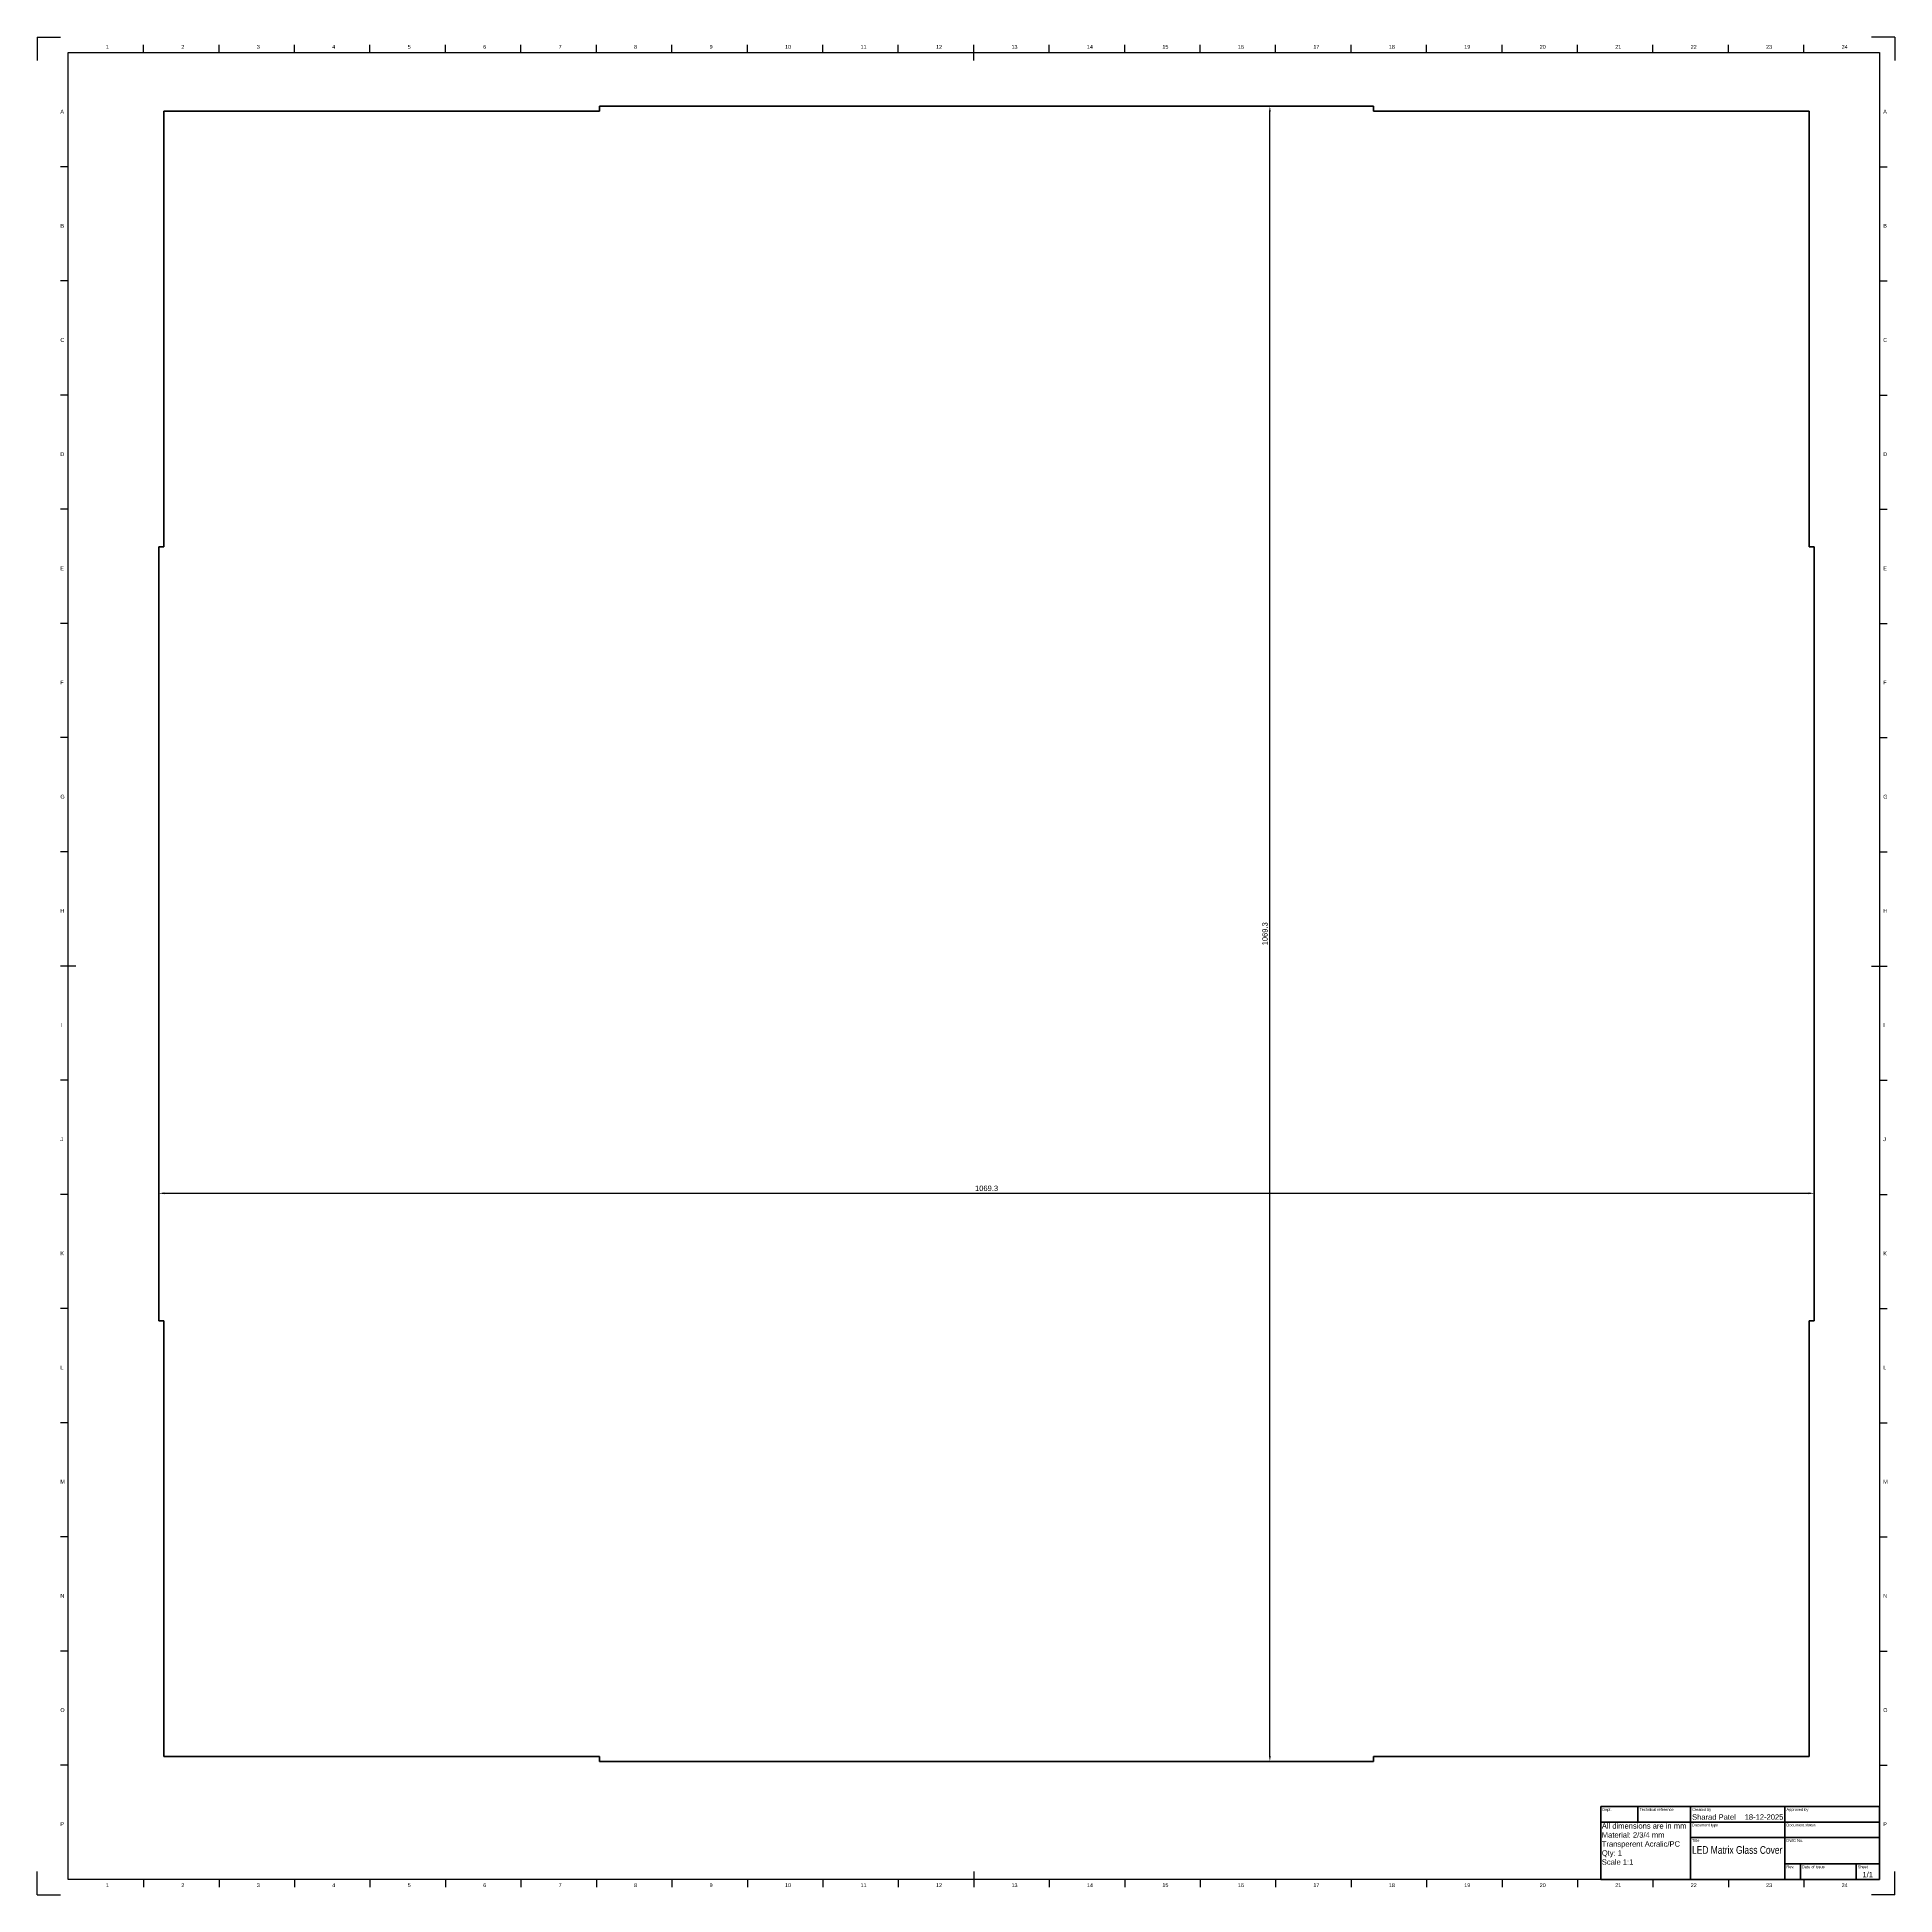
# Model space of a CAD drawing. Header units: millimetres. Extents: x 0 to 1200, y 0 to 1200.
import ezdxf
from ezdxf.enums import TextEntityAlignment as Align

# ---------------------------------------------------------------- set-up
doc = ezdxf.new("R2010")
doc.units = ezdxf.units.MM
doc.header["$LTSCALE"] = 0.75
for name, color, linetype, lineweight in [('BORDER', 7, 'Continuous', 25), ('FD_Dimensions', 7, 'Continuous', 25), ('Notes', 7, 'Continuous', 25), ('TITLEBLOCK', 7, 'Continuous', 35), ('Visible', 7, 'Continuous', 50)]:
    doc.layers.add(name, color=color, linetype=linetype, lineweight=lineweight)
doc.styles.add('FusionTitle', font='arial.ttf')
doc.styles.get("Standard").update_dxf_attribs({"font": 'arial.ttf'})
doc.dimstyles.new('Dim-ISO-25', dxfattribs={"dimtxt": 3.5, "dimasz": 3.5, "dimexe": 2.1, "dimexo": 2.1, "dimgap": 1.4, "dimtad": 1, "dimzin": 12, "dimdsep": 46, "dimtxsty": 'Standard', "dimcen": 0, "dimazin": 3, "dimtp": 0.1, "dimtm": 0.1, "dimtfac": 0.714286, "dimtmove": 0, "dimatfit": 3, "dimfxl": 1, "dimtzin": 12, "dimarcsym": 0})

# ---------------------------------------------------------------- blocks, each defined once
blk = doc.blocks.new('ISO_TITLEBLOCK')
at = {"layer": 'TITLEBLOCK'}
for p, q in [((0, 47), (-180, 47)), ((-180, 47), (-180, 0)), ((-180, 37), (0, 37)), ((-156, 37), (-156, 47)), ((-122, 0), (-122, 47)), ((-61, 0), (-61, 47)), ((0, 0), (0, 47)), ((-122, 27), (0, 27)), ((-180, 0), (0, 0)), ((-61, 10), (0, 10)), ((-51, 0), (-51, 10)), ((-15, 0), (-15, 10))]:
    blk.add_line(p, q, dxfattribs=at)
at = {"layer": 'TITLEBLOCK', "style": 'FusionTitle'}
for s, p in [('Dept.', (-179, 46)), ('Technical reference', (-155, 46)), ('Created by', (-121, 46)), ('Document type', (-121, 36)), ('Approved by', (-60, 46)), ('Document status', (-60, 36)), ('Title', (-121, 26)), ('DWG No.', (-60, 26)), ('Rev.', (-60, 9)), ('Date of issue', (-50, 9)), ('Sheet', (-14, 9))]:
    blk.add_text(s, height=1.8, dxfattribs=at).set_placement(p, align=Align.TOP_LEFT)
for tag, height, p in [('DEPT', 3.5, (-179, 42)), ('TECHNICAL_REFERENCE', 3.5, (-155, 42)), ('CREATED_BY', 3.5, (-121, 42)), ('APPROVED_BY', 3.5, (-60, 42)), ('DOCUMENT_TYPE', 3.5, (-121, 32)), ('DOCUMENT_STATUS', 3.5, (-60, 32)), ('TITLE_1', 5, (-121, 21.5)), ('TITLE_2', 5, (-121, 14)), ('TITLE_3', 5, (-121, 6.5)), ('DATE_OF_ISSUE', 3.5, (-50, 5))]:
    blk.add_attdef(tag, text='', height=height, dxfattribs=at).set_placement(p, align=Align.TOP_LEFT)
for tag, p in [('CREATED_DATE', (-62, 42)), ('APPROVED_DATE', (-0.99, 42))]:
    blk.add_attdef(tag, text='', height=3.5, dxfattribs=at).set_placement(p, align=Align.TOP_RIGHT)
for tag, height, p in [('DRAWING_NUMBER', 5, (-30.5, 19.75)), ('REV', 3.5, (-56, 4.85)), ('SHEET', 3.5, (-7.5, 4.85))]:
    blk.add_attdef(tag, text='', height=height, dxfattribs=at).set_placement(p, align=Align.TOP_CENTER)
blk = doc.blocks.new('Custom1200.000000x1200.000000x24x16')
for p, q in [((0, 1200), (0, 1185)), ((0, 1200), (15, 1200)), ((1200, 1200), (1185, 1200)), ((1200, 1200), (1200, 1185)), ((20, 10), (20, 1190)), ((20, 1190), (1190, 1190)), ((68.75, 1190), (68.75, 1195)), ((117.5, 1190), (117.5, 1195)), ((166.25, 1190), (166.25, 1195)), ((215, 1190), (215, 1195)), ((263.75, 1190), (263.75, 1195)), ((312.5, 1190), (312.5, 1195)), ((361.25, 1190), (361.25, 1195)), ((410, 1190), (410, 1195)), ((458.75, 1190), (458.75, 1195)), ((507.5, 1190), (507.5, 1195)), ((556.25, 1190), (556.25, 1195)), ((605, 1185), (605, 1195)), ((653.75, 1190), (653.75, 1195)), ((702.5, 1190), (702.5, 1195)), ((751.25, 1190), (751.25, 1195)), ((800, 1190), (800, 1195)), ((848.75, 1190), (848.75, 1195)), ((897.5, 1190), (897.5, 1195)), ((946.25, 1190), (946.25, 1195)), ((995, 1190), (995, 1195)), ((1043.75, 1190), (1043.75, 1195)), ((1092.5, 1190), (1092.5, 1195)), ((1141.25, 1190), (1141.25, 1195)), ((1190, 1190), (1190, 10)), ((20, 1116.25), (15, 1116.25)), ((1190, 1116.25), (1195, 1116.25)), ((20, 1042.5), (15, 1042.5)), ((1190, 1042.5), (1195, 1042.5)), ((20, 968.75), (15, 968.75)), ((1190, 968.75), (1195, 968.75)), ((20, 895), (15, 895)), ((1190, 895), (1195, 895)), ((20, 821.25), (15, 821.25)), ((1190, 821.25), (1195, 821.25)), ((20, 747.5), (15, 747.5)), ((1190, 747.5), (1195, 747.5)), ((20, 673.75), (15, 673.75)), ((1190, 673.75), (1195, 673.75)), ((25, 600), (15, 600)), ((1185, 600), (1195, 600)), ((20, 526.25), (15, 526.25)), ((1190, 526.25), (1195, 526.25)), ((20, 452.5), (15, 452.5)), ((1190, 452.5), (1195, 452.5)), ((20, 378.75), (15, 378.75)), ((1190, 378.75), (1195, 378.75)), ((20, 305), (15, 305)), ((1190, 305), (1195, 305)), ((20, 231.25), (15, 231.25)), ((1190, 231.25), (1195, 231.25)), ((20, 157.5), (15, 157.5)), ((1190, 157.5), (1195, 157.5)), ((20, 83.75), (15, 83.75)), ((1190, 83.75), (1195, 83.75)), ((0, 0), (0, 15)), ((605, 15), (605, 5)), ((1200, 0), (1200, 15)), ((0, 0), (15, 0)), ((1190, 10), (20, 10)), ((68.75, 10), (68.75, 5)), ((117.5, 10), (117.5, 5)), ((166.25, 10), (166.25, 5)), ((215, 10), (215, 5)), ((263.75, 10), (263.75, 5)), ((312.5, 10), (312.5, 5)), ((361.25, 10), (361.25, 5)), ((410, 10), (410, 5)), ((458.75, 10), (458.75, 5)), ((507.5, 10), (507.5, 5)), ((556.25, 10), (556.25, 5)), ((653.75, 10), (653.75, 5)), ((702.5, 10), (702.5, 5)), ((751.25, 10), (751.25, 5)), ((800, 10), (800, 5)), ((848.75, 10), (848.75, 5)), ((897.5, 10), (897.5, 5)), ((946.25, 10), (946.25, 5)), ((995, 10), (995, 5)), ((1043.75, 10), (1043.75, 5)), ((1092.5, 10), (1092.5, 5)), ((1141.25, 10), (1141.25, 5)), ((1200, 0), (1185, 0))]:
    blk.add_line(p, q)
at = {"char_height": 2.5, "attachment_point": 1}
for s, insert in [('1', (44.375, 1195)), ('2', (93.125, 1195)), ('3', (141.875, 1195)), ('4', (190.625, 1195)), ('5', (239.375, 1195)), ('6', (288.125, 1195)), ('7', (336.875, 1195)), ('8', (385.625, 1195)), ('9', (434.375, 1195)), ('10', (483.125, 1195)), ('11', (531.875, 1195)), ('12', (580.625, 1195)), ('13', (629.375, 1195)), ('14', (678.125, 1195)), ('15', (726.875, 1195)), ('16', (775.625, 1195)), ('17', (824.375, 1195)), ('18', (873.125, 1195)), ('19', (921.875, 1195)), ('20', (970.625, 1195)), ('21', (1019.375, 1195)), ('22', (1068.125, 1195)), ('23', (1116.875, 1195)), ('24', (1165.625, 1195)), ('A', (15, 1153.125)), ('A', (1192.5, 1153.125)), ('B', (15, 1079.375)), ('B', (1192.5, 1079.375)), ('C', (15, 1005.625)), ('C', (1192.5, 1005.625)), ('D', (15, 931.875)), ('D', (1192.5, 931.875)), ('E', (15, 858.125)), ('E', (1192.5, 858.125)), ('F', (15, 784.375)), ('F', (1192.5, 784.375)), ('G', (15, 710.625)), ('G', (1192.5, 710.625)), ('H', (15, 636.875)), ('H', (1192.5, 636.875)), ('I', (15, 563.125)), ('I', (1192.5, 563.125)), ('J', (15, 489.375)), ('J', (1192.5, 489.375)), ('K', (15, 415.625)), ('K', (1192.5, 415.625)), ('L', (15, 341.875)), ('L', (1192.5, 341.875)), ('M', (15, 268.125)), ('M', (1192.5, 268.125)), ('N', (15, 194.375)), ('N', (1192.5, 194.375)), ('O', (15, 120.625)), ('O', (1192.5, 120.625)), ('P', (15, 46.875)), ('P', (1192.5, 46.875)), ('1', (44.375, 7.5)), ('2', (93.125, 7.5)), ('3', (141.875, 7.5)), ('4', (190.625, 7.5)), ('5', (239.375, 7.5)), ('6', (288.125, 7.5)), ('7', (336.875, 7.5)), ('8', (385.625, 7.5)), ('9', (434.375, 7.5)), ('10', (483.125, 7.5)), ('11', (531.875, 7.5)), ('12', (580.625, 7.5)), ('13', (629.375, 7.5)), ('14', (678.125, 7.5)), ('15', (726.875, 7.5)), ('16', (775.625, 7.5)), ('17', (824.375, 7.5)), ('18', (873.125, 7.5)), ('19', (921.875, 7.5)), ('20', (970.625, 7.5)), ('21', (1019.375, 7.5)), ('22', (1068.125, 7.5)), ('23', (1116.875, 7.5)), ('24', (1165.625, 7.5))]:
    blk.add_mtext(s, dxfattribs=dict(at, insert=insert))
blk = doc.blocks.new('*D6')
at = {"layer": 'Defpoints', "color": 0, "transparency": 16777216}
for p in [(78.614653, 453.17839), (1147.914653, 453.17839), (1147.914653, 370.819398)]:
    blk.add_point(p, dxfattribs=at)
at = {"layer": 'FD_Dimensions', "color": 0, "lineweight": -2, "transparency": 16777216}
for p, q in [((82.114653, 453.17839), (1144.414653, 453.17839)), ((1147.914653, 372.919398), (1147.914653, 455.27839))]:
    blk.add_line(p, q, dxfattribs=at)
at = {"layer": 'FD_Dimensions', "color": 0, "transparency": 16777216}
for points in [[(82.114653, 453.761723), (82.114653, 452.595057), (78.614653, 453.17839)], [(1144.414653, 453.761723), (1144.414653, 452.595057), (1147.914653, 453.17839)]]:
    blk.add_solid(points, dxfattribs=at)
at = {"layer": 'FD_Dimensions', "color": 0, "transparency": 16777216, "insert": (613.264653, 456.366589), "char_height": 3.5, "attachment_point": 5}
blk.add_mtext('1069.3', dxfattribs=at)
blk = doc.blocks.new('*D7')
at = {"layer": 'Defpoints', "color": 0, "transparency": 16777216}
for p in [(796.289571, 1155.441606), (796.289571, 1155.441606), (796.289571, 86.141606)]:
    blk.add_point(p, dxfattribs=at)
at = {"layer": 'FD_Dimensions', "color": 0, "lineweight": -2, "transparency": 16777216}
blk.add_line((796.289571, 89.641606), (796.289571, 1151.941606), dxfattribs=at)
at = {"layer": 'FD_Dimensions', "color": 0, "transparency": 16777216}
for points in [[(795.706238, 1151.941606), (796.872905, 1151.941606), (796.289571, 1155.441606)], [(795.706238, 89.641606), (796.872905, 89.641606), (796.289571, 86.141606)]]:
    blk.add_solid(points, dxfattribs=at)
at = {"layer": 'FD_Dimensions', "color": 0, "transparency": 16777216, "insert": (793.101372, 620.791606), "char_height": 3.5, "attachment_point": 5, "rotation": 90}
blk.add_mtext('1069.3', dxfattribs=at)

msp = doc.modelspace()

# ---------------------------------------------------------------- linework, layer by layer
at = {"layer": 'Visible', "extrusion": (-1e-16, -1, 0)}
for p, q in [((81.914653, 1152.141606), (363.264653, 1152.141606)), ((81.914653, 870.819398), (81.914653, 1152.141606)), ((363.264653, 1152.141606), (363.264653, 1155.441606)), ((863.264653, 1155.441606), (363.264653, 1155.441606)), ((863.264653, 1155.441606), (863.264653, 1152.141606)), ((863.264653, 1152.141606), (1144.614653, 1152.141606)), ((1144.614653, 1152.141606), (1144.614653, 870.819398)), ((78.614653, 870.819398), (81.914653, 870.819398)), ((78.614653, 870.819398), (78.614653, 370.819398)), ((1147.914653, 870.819398), (1144.614653, 870.819398)), ((1147.914653, 370.819398), (1147.914653, 870.819398)), ((81.914653, 370.819398), (78.614653, 370.819398)), ((81.914653, 89.441606), (81.914653, 370.819398)), ((1144.614653, 370.819398), (1144.614653, 89.441606)), ((1147.914653, 370.819398), (1144.614653, 370.819398)), ((363.264653, 89.441606), (81.914653, 89.441606)), ((363.264653, 86.141606), (363.264653, 89.441606)), ((363.264653, 86.141606), (863.264653, 86.141606)), ((863.264653, 89.441606), (863.264653, 86.141606)), ((1144.614653, 89.441606), (863.264653, 89.441606))]:
    msp.add_line(p, q, dxfattribs=at)

# ---------------------------------------------------------------- block references
at = {"layer": 'BORDER'}
msp.add_blockref('Custom1200.000000x1200.000000x24x16', (0, 0), dxfattribs=at)
at = {"layer": 'TITLEBLOCK'}
ref = msp.add_blockref('ISO_TITLEBLOCK', (1190, 10), dxfattribs=at)
ref.add_attrib('CREATED_DATE', '18-12-2025', dxfattribs={"height": 3.5, "style": 'FusionTitle'}).set_placement((1128, 52), align=Align.TOP_RIGHT)
ref.add_attrib('SHEET', '1/1', dxfattribs={"height": 3.5, "style": 'FusionTitle'}).set_placement((1182.5, 14.85), align=Align.TOP_CENTER)
ref.add_attrib('TITLE_1', 'LED Matrix Glass Cover', dxfattribs={"height": 5, "style": 'FusionTitle', "width": 0.778418}).set_placement((1069, 31.5), align=Align.TOP_LEFT)
ref.add_attrib('CREATED_BY', 'Sharad Patel', dxfattribs={"height": 3.5, "style": 'FusionTitle'}).set_placement((1069, 52), align=Align.TOP_LEFT)

# ---------------------------------------------------------------- texts
at = {"layer": 'Notes', "insert": (1010.711366, 46.283855), "char_height": 3.5, "attachment_point": 1}
msp.add_mtext_dynamic_manual_height_columns('All dimensions are in mm\\PMaterial: 2/3/4 mm Transperent Acralic/PC\\PQty: 1\\PScale 1:1', width=57.288634, gutter_width=17.5, heights=[0], dxfattribs=at)

# ---------------------------------------------------------------- dimensions: what is measured, and where the dimension line sits
at = {"layer": 'FD_Dimensions'}
dim = msp.add_linear_dim(base=(796.289571, 1155.441606), p1=(796.289571, 86.141606), p2=(796.289571, 1155.441606), angle=90, dimstyle='Dim-ISO-25', override={"dimlfac": 1, "dimclrd": 0, "dimclre": 0}, dxfattribs=at)
dim.commit()
dim.dimension.update_dxf_attribs({"geometry": '*D7', "text_midpoint": (793.101372, 620.791606)})
dim = msp.add_linear_dim(base=(1147.914653, 453.17839), p1=(78.614653, 453.17839), p2=(1147.914653, 370.819398), dimstyle='Dim-ISO-25', override={"dimlfac": 1, "dimclrd": 0, "dimclre": 0}, dxfattribs=at)
dim.commit()
dim.dimension.update_dxf_attribs({"geometry": '*D6', "text_midpoint": (613.264653, 456.366589)})

doc.saveas('drawing.dxf')
